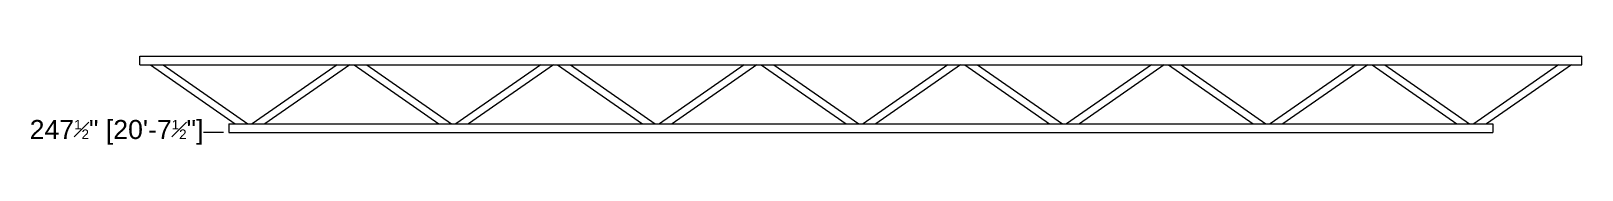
# Model space of a CAD drawing. Header units: inches. Extents: x 2743 to 10591, y -1604 to 5792.
# Drawn here: x 10209.6 to 10575.3, y 3513.3 to 3534.2 of the extents above; entities that cross this region are included whole.
import ezdxf

# ---------------------------------------------------------------- set-up
doc = ezdxf.new("R2010")
doc.units = ezdxf.units.IN
doc.header["$LTSCALE"] = 0.1875
doc.header["$MEASUREMENT"] = 0
doc.layers.add('22 Dimension', color=7, linetype='Continuous', lineweight=5)
doc.layers.add('30 Batiment', color=253, linetype='Continuous', lineweight=13)
doc.styles.add('NOTE', font='', dxfattribs={"height": 4.5})
doc.styles.get('NOTE').set_extended_font_data('SansSerif')

msp = doc.modelspace()

# ---------------------------------------------------------------- texts
at = {"layer": '22 Dimension', "insert": (10229.79177, 3516.24446), "char_height": 4.5, "attachment_point": 5, "style": 'NOTE'}
msp.add_mtext('\\A1;247{\\H0.5x;\\S1#2;}" [20\'-7{\\H0.5x;\\S1#2;}"]', dxfattribs=at)

# ---------------------------------------------------------------- linework, layer by layer
at = {"layer": '22 Dimension'}
msp.add_line((10255.03251, 3516.24446), (10250.28251, 3516.24446), dxfattribs=at)
at = {"layer": '30 Batiment'}
for p, q in [((10235.28251, 3534.24446), (10575.28251, 3534.24446)), ((10235.28251, 3532.24446), (10235.28251, 3534.24446)), ((10235.28251, 3532.24446), (10575.28251, 3532.24446)), ((10237.78251, 3532.24446), (10257.78251, 3518.24446)), ((10240.78251, 3532.24446), (10260.78251, 3518.24446)), ((10281.78251, 3532.24446), (10261.78251, 3518.24446)), ((10284.78251, 3532.24446), (10264.78251, 3518.24446)), ((10285.78251, 3532.24446), (10305.78251, 3518.24446)), ((10288.78251, 3532.24446), (10308.78251, 3518.24446)), ((10329.78251, 3532.24446), (10309.78251, 3518.24446)), ((10332.78251, 3532.24446), (10312.78251, 3518.24446)), ((10333.78251, 3532.24446), (10353.78251, 3518.24446)), ((10336.78251, 3532.24446), (10356.78251, 3518.24446)), ((10377.78251, 3532.24446), (10357.78251, 3518.24446)), ((10380.78251, 3532.24446), (10360.78251, 3518.24446)), ((10381.78251, 3532.24446), (10401.78251, 3518.24446)), ((10384.78251, 3532.24446), (10404.78251, 3518.24446)), ((10425.78251, 3532.24446), (10405.78251, 3518.24446)), ((10428.78251, 3532.24446), (10408.78251, 3518.24446)), ((10429.78251, 3532.24446), (10449.78251, 3518.24446)), ((10432.78251, 3532.24446), (10452.78251, 3518.24446)), ((10473.78251, 3532.24446), (10453.78251, 3518.24446)), ((10476.78251, 3532.24446), (10456.78251, 3518.24446)), ((10477.78251, 3532.24446), (10497.78251, 3518.24446)), ((10480.78251, 3532.24446), (10500.78251, 3518.24446)), ((10521.78251, 3532.24446), (10501.78251, 3518.24446)), ((10524.78251, 3532.24446), (10504.78251, 3518.24446)), ((10525.78251, 3532.24446), (10545.78251, 3518.24446)), ((10528.78251, 3532.24446), (10548.78251, 3518.24446)), ((10569.78251, 3532.24446), (10549.78251, 3518.24446)), ((10572.78251, 3532.24446), (10552.78251, 3518.24446)), ((10575.28251, 3532.24446), (10575.28251, 3534.24446)), ((10256.28251, 3518.24446), (10256.28251, 3516.24446)), ((10256.28251, 3518.24446), (10554.28251, 3518.24446)), ((10554.28251, 3518.24446), (10554.28251, 3516.24446)), ((10256.28251, 3516.24446), (10554.28251, 3516.24446))]:
    msp.add_line(p, q, dxfattribs=at)

msp.set_redraw_order([(e.dxf.handle, doc.entitydb.next_handle()) for e in msp.query("TEXT MTEXT ATTDEF DIMENSION ARC_DIMENSION")])  # texts and dimensions are drawn at this point

doc.saveas('drawing.dxf')
